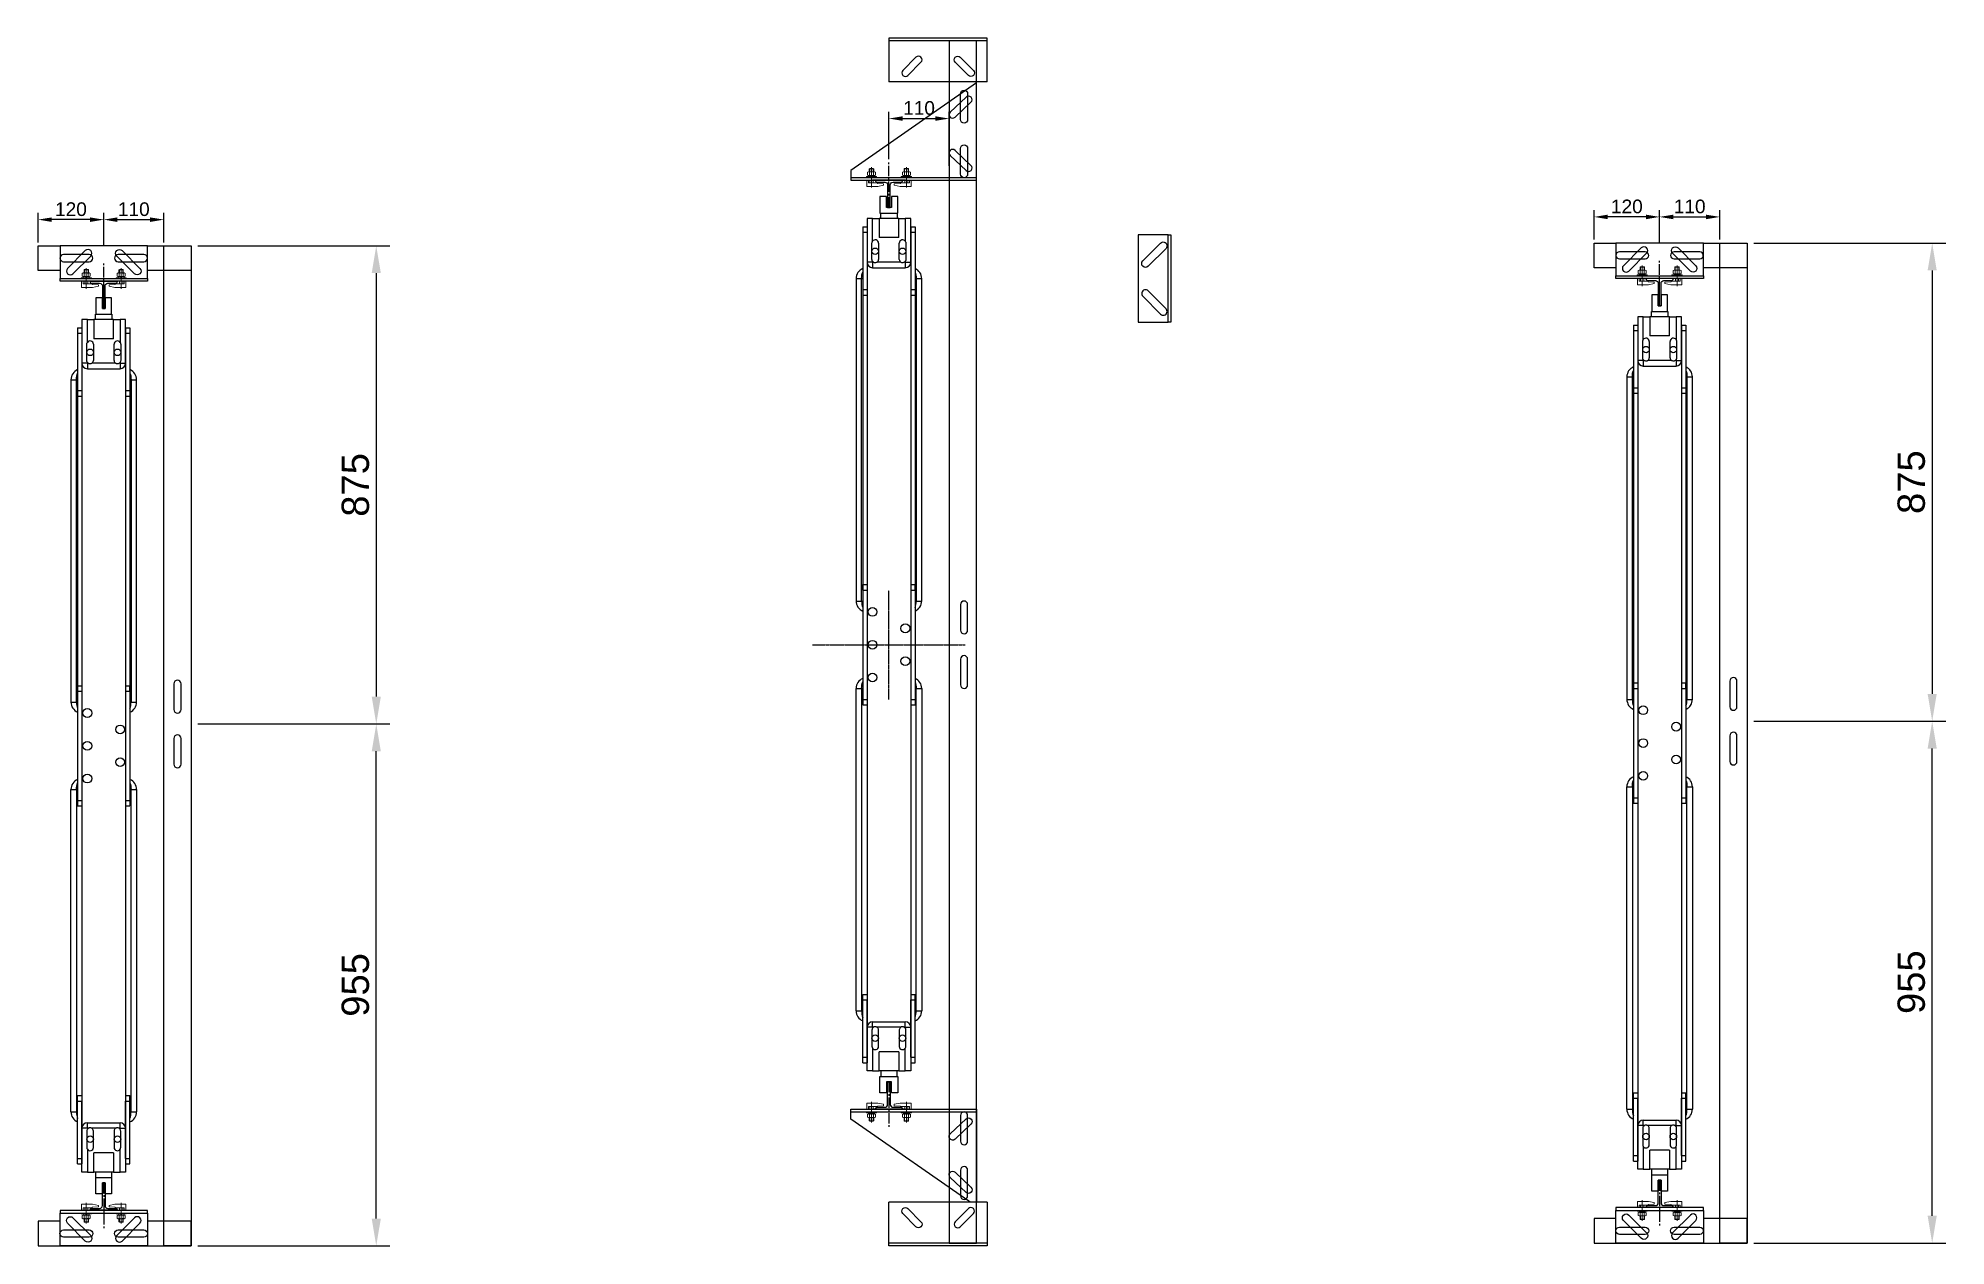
# Model space of a CAD drawing. Header units: millimetres. Extents: x 14 to 4896, y -9061 to 10878.
# Drawn here: x 1405 to 4896, y 0 to 2210 of the extents above; entities that cross this region are included whole.
import ezdxf

# ---------------------------------------------------------------- set-up
doc = ezdxf.new("R2010")
doc.units = ezdxf.units.MM
doc.set_wipeout_variables(frame=1)
doc.linetypes.add('CENTER2', pattern=[28.575, 19.05, -3.175, 3.175, -3.175])
doc.linetypes.add('CENTERX2', pattern=[4, 2.5, -0.5, 0.5, -0.5])
for name, color, linetype in [('DEMİR-ÇELİK', 3, 'Continuous'), ('EKSEN', 253, 'CENTERX2'), ('KONSOL-TIRNAK grubu', 242, 'Continuous'), ('RAY', 4, 'Continuous')]:
    doc.layers.add(name, color=color, linetype=linetype)
doc.styles.get("Standard").update_dxf_attribs({"font": 'arial.ttf'})
doc.dimstyles.new('DimStyleALPx0.5', dxfattribs={"dimscale": 10, "dimtxt": 2.5, "dimasz": 2.5, "dimexe": 1.25, "dimexo": 0.625, "dimtad": 1, "dimdsep": 46, "dimtxsty": 'Standard', "dimcen": 2.5, "dimclrd": 60, "dimclre": 60, "dimadec": 0, "dimazin": 0, "dimtfac": 1, "dimtofl": 0, "dimtmove": 0, "dimatfit": 3, "dimfxl": 1, "dimarcsym": 0})
doc.dimstyles.new('M', dxfattribs={"dimscale": 20, "dimtxt": 2.5, "dimasz": 2.5, "dimexe": 1.25, "dimexo": 0.625, "dimtad": 1, "dimdsep": 46, "dimtxsty": 'Standard', "dimcen": 2.5, "dimclrd": 60, "dimclre": 60, "dimadec": 0, "dimazin": 0, "dimtfac": 1, "dimtofl": 0, "dimtmove": 0, "dimatfit": 3, "dimfxl": 1, "dimarcsym": 0})

msp = doc.modelspace()

# ---------------------------------------------------------------- blocks, each defined once
blk = doc.blocks.new('*D23')
at = {"color": 60, "linetype": 'ByBlock', "lineweight": -2, "transparency": 16777216}
for p, q in [((1524.7, 1803.8), (1524.7, 1890.4)), ((1634.7, 1836.3), (1634.7, 1890.4)), ((1549.7, 1877.9), (1609.7, 1877.9))]:
    blk.add_line(p, q, dxfattribs=at)
at = {"color": 60, "transparency": 16777216}
for points in [[(1549.7, 1882), (1549.7, 1873.7), (1524.7, 1877.9)], [(1609.7, 1882), (1609.7, 1873.7), (1634.7, 1877.9)]]:
    blk.add_solid(points, dxfattribs=at)
at = {"layer": 'Defpoints', "color": 0, "transparency": 16777216}
for p in [(1634.7, 1877.9), (1634.7, 1830), (1524.7, 1797.5)]:
    blk.add_point(p, dxfattribs=at)
at = {"color": 0, "transparency": 16777216, "insert": (1579.7, 1896.9), "char_height": 25, "attachment_point": 5}
blk.add_mtext('110', dxfattribs=at)
blk = doc.blocks.new('*D24')
at = {"color": 60, "linetype": 'ByBlock', "lineweight": -2, "transparency": 16777216}
for p, q in [((1404.7, 1836.3), (1404.7, 1890.4)), ((1524.7, 1715.8), (1524.7, 1890.4)), ((1499.7, 1877.9), (1429.7, 1877.9))]:
    blk.add_line(p, q, dxfattribs=at)
at = {"color": 60, "transparency": 16777216}
for points in [[(1429.7, 1882), (1429.7, 1873.7), (1404.7, 1877.9)], [(1499.7, 1882), (1499.7, 1873.7), (1524.7, 1877.9)]]:
    blk.add_solid(points, dxfattribs=at)
at = {"layer": 'Defpoints', "color": 0, "transparency": 16777216}
for p in [(1404.7, 1877.9), (1404.7, 1830), (1524.7, 1709.5)]:
    blk.add_point(p, dxfattribs=at)
at = {"color": 0, "transparency": 16777216, "insert": (1464.7, 1896.9), "char_height": 25, "attachment_point": 5}
blk.add_mtext('120', dxfattribs=at)
blk = doc.blocks.new('50lik ray konsolu 60mm')
blk.add_wipeout([(33253.7, 9123.2), (33093.7, 9123.2), (33093.7, 9188.2), (33253.7, 9188.2)])
at = {"layer": 'KONSOL-TIRNAK grubu'}
for points in [[(33093.7, 9188.2), (33093.7, 9128.2), (33253.7, 9128.2), (33253.7, 9188.2)], [(33253.7, 9123.2), (33093.7, 9123.2), (33093.7, 9128.2), (33253.7, 9128.2)]]:
    blk.add_lwpolyline(points, close=True, dxfattribs=at)
for points in [[(33117.4, 9136.9), (33149.9, 9169.5, 1), (33140, 9179.4), (33107.5, 9146.8, 1)], [(33230, 9136.9), (33197.5, 9169.5, -1), (33207.4, 9179.4), (33239.9, 9146.8, -1)]]:
    blk.add_lwpolyline(points, format="xyb", close=True, dxfattribs=at)
blk = doc.blocks.new('50lik ray tırnak')
at = {"layer": 'EKSEN', "linetype": 'CENTER2'}
blk.add_line((33535.6, 9053.2), (33535.6, 9135.7), dxfattribs=at)
at = {"layer": 'KONSOL-TIRNAK grubu', "lineweight": 20}
for p, q in [((33496.4, 9112.6), (33496.4, 9117.8)), ((33498.2, 9118.5), (33503.7, 9118.5)), ((33500.3, 9124.8), (33499.7, 9124.1)), ((33499.7, 9124.1), (33499.7, 9118.5)), ((33499.7, 9124.1), (33503.7, 9124.1)), ((33500, 9112.6), (33500, 9117.8)), ((33503.7, 9124.8), (33500.3, 9124.8)), ((33500.3, 9124.8), (33500.3, 9118.5)), ((33503.7, 9089.6), (33503.7, 9127.2)), ((33503.7, 9124.8), (33507, 9124.8)), ((33507.7, 9124.1), (33503.7, 9124.1)), ((33509.2, 9118.5), (33503.7, 9118.5)), ((33507, 9124.8), (33507, 9118.5)), ((33507, 9124.8), (33507.7, 9124.1)), ((33507.3, 9112.6), (33507.3, 9117.8)), ((33507.7, 9124.1), (33507.7, 9118.5)), ((33511, 9112.6), (33511, 9117.8)), ((33560.2, 9112.6), (33560.2, 9117.8)), ((33562.1, 9118.5), (33567.5, 9118.5)), ((33564.2, 9124.8), (33563.5, 9124.1)), ((33563.5, 9124.1), (33567.5, 9124.1)), ((33563.5, 9124.1), (33563.5, 9118.5)), ((33563.9, 9112.6), (33563.9, 9117.8)), ((33564.2, 9124.8), (33564.2, 9118.5)), ((33567.5, 9124.8), (33564.2, 9124.8)), ((33567.5, 9089.6), (33567.5, 9127.2)), ((33567.5, 9124.8), (33570.9, 9124.8)), ((33571.5, 9124.1), (33567.5, 9124.1)), ((33573, 9118.5), (33567.5, 9118.5)), ((33570.9, 9124.8), (33571.5, 9124.1)), ((33570.9, 9124.8), (33570.9, 9118.5)), ((33571.2, 9112.6), (33571.2, 9117.8)), ((33571.5, 9124.1), (33571.5, 9118.5)), ((33574.9, 9112.6), (33574.9, 9117.8)), ((33494.4, 9109.8), (33494.4, 9108.2)), ((33494.4, 9109.8), (33503.7, 9109.8)), ((33495, 9091.8), (33495, 9103.2)), ((33515.1, 9091.8), (33495, 9091.8)), ((33498, 9098.5), (33498, 9103.2)), ((33514.5, 9098.5), (33498, 9098.5)), ((33498.2, 9111.8), (33498.2, 9109.8)), ((33498.2, 9111.8), (33503.7, 9111.8)), ((33500.8, 9098.5), (33500.8, 9103.2)), ((33502.4, 9109.8), (33504.6, 9111.8)), ((33502.9, 9109.8), (33505.1, 9111.8)), ((33509.2, 9111.8), (33503.7, 9111.8)), ((33513, 9109.8), (33503.7, 9109.8)), ((33506.4, 9098.5), (33506.4, 9103.2)), ((33509.2, 9111.8), (33509.2, 9109.8)), ((33513, 9109.8), (33513, 9108.2)), ((33514.5, 9098.5), (33514.5, 9097.4)), ((33525.8, 9096.8), (33514.5, 9097.4)), ((33525.8, 9094.1), (33515.1, 9091.8)), ((33525.8, 9096.8), (33525.8, 9094.1)), ((33545.4, 9096.8), (33556.7, 9097.4)), ((33545.4, 9096.8), (33545.4, 9094.1)), ((33545.4, 9094.1), (33556.1, 9091.8)), ((33556.1, 9091.8), (33576.2, 9091.8)), ((33556.7, 9098.5), (33573.3, 9098.5)), ((33556.7, 9098.5), (33556.7, 9097.4)), ((33558.2, 9109.8), (33567.5, 9109.8)), ((33558.2, 9109.8), (33558.2, 9108.2)), ((33562.1, 9111.8), (33562.1, 9109.8)), ((33562.1, 9111.8), (33567.5, 9111.8)), ((33564.8, 9098.5), (33564.8, 9103.2)), ((33568.4, 9109.8), (33566.1, 9111.8)), ((33568.9, 9109.8), (33566.6, 9111.8)), ((33573, 9111.8), (33567.5, 9111.8)), ((33576.9, 9109.8), (33567.5, 9109.8)), ((33570.4, 9098.5), (33570.4, 9103.2)), ((33573, 9111.8), (33573, 9109.8)), ((33573.3, 9098.5), (33573.3, 9103.2)), ((33576.2, 9091.8), (33576.2, 9103.2)), ((33576.9, 9109.8), (33576.9, 9108.2))]:
    blk.add_line(p, q, dxfattribs=at)
at = {"layer": 'KONSOL-TIRNAK grubu'}
blk.add_line((33565.7, 9103.2), (33505.5, 9103.2), dxfattribs=at)
at = {"layer": 'KONSOL-TIRNAK grubu', "lineweight": 20}
for centre, radius, start, end in [((33498.2, 9115.9), 2.62, 45.7033, 134.2967), ((33503.7, 9109.2), 9.36, 66.9925, 113.0075), ((33509.2, 9115.9), 2.62, 45.7033, 134.2967), ((33562.1, 9115.9), 2.62, 45.7033, 134.2967), ((33567.5, 9109.2), 9.36, 66.9925, 113.0075), ((33573, 9115.9), 2.62, 45.7033, 134.2967), ((33498.2, 9114.4), 2.62, 225.7033, 314.2967), ((33503.7, 9121.2), 9.36, 246.9925, 293.0075), ((33509.2, 9114.4), 2.62, 225.7033, 314.2967), ((33562.1, 9114.4), 2.62, 225.7033, 314.2967), ((33567.5, 9121.2), 9.36, 246.9925, 293.0075), ((33573, 9114.4), 2.62, 225.7033, 314.2967)]:
    blk.add_arc(centre, radius, start, end, dxfattribs=at)
blk = doc.blocks.new('U deliği')
at = {"layer": 'DEMİR-ÇELİK'}
for points in [[(32197.7, 8985, 1), (32210.7, 8985), (32210.7, 9032, 1), (32197.7, 9032)], [(32197.7, 8885, 1), (32210.7, 8885), (32210.7, 8932, 1), (32197.7, 8932)]]:
    blk.add_lwpolyline(points, format="xyb", close=True, dxfattribs=at)
blk = doc.blocks.new('*D22')
at = {"color": 60, "linetype": 'ByBlock', "lineweight": -2, "transparency": 16777216}
for p, q in [((1697.2, 1830), (2048.5, 1830)), ((2023.5, 1780), (2023.5, 1005)), ((1697.2, 955), (2048.5, 955))]:
    blk.add_line(p, q, dxfattribs=at)
at = {"color": 60, "transparency": 16777216}
for points in [[(2015.2, 1780), (2031.9, 1780), (2023.5, 1830)], [(2015.2, 1005), (2031.9, 1005), (2023.5, 955)]]:
    blk.add_solid(points, dxfattribs=at)
at = {"layer": 'Defpoints', "color": 0, "transparency": 16777216}
for p in [(1684.7, 1830), (1684.7, 955), (2023.5, 955)]:
    blk.add_point(p, dxfattribs=at)
at = {"color": 0, "transparency": 16777216, "insert": (1985.5, 1392.5), "char_height": 50, "attachment_point": 5, "rotation": 90}
blk.add_mtext('875', dxfattribs=at)
blk = doc.blocks.new('*D25')
at = {"color": 60, "linetype": 'ByBlock', "lineweight": -2, "transparency": 16777216}
for p, q in [((1697.2, 955), (2048.5, 955)), ((2023.5, 50), (2023.5, 905)), ((1697.2, 0), (2048.5, 0))]:
    blk.add_line(p, q, dxfattribs=at)
at = {"color": 60, "transparency": 16777216}
for points in [[(2015.2, 905), (2031.9, 905), (2023.5, 955)], [(2015.2, 50), (2031.9, 50), (2023.5, 0)]]:
    blk.add_solid(points, dxfattribs=at)
at = {"layer": 'Defpoints', "color": 0, "transparency": 16777216}
for p in [(1684.7, 955), (2023.5, 955), (1684.7, 0)]:
    blk.add_point(p, dxfattribs=at)
at = {"color": 0, "transparency": 16777216, "insert": (1985.5, 477.5), "char_height": 50, "attachment_point": 5, "rotation": 90}
blk.add_mtext('955', dxfattribs=at)
blk = doc.blocks.new('A$C0EF7659A')
at = {"color": 7, "linetype": 'Continuous', "lineweight": 25}
for centre in [(8, 68), (68, 68), (128, 68), (38, 8), (98, 8)]:
    blk.add_circle(centre, 8, dxfattribs=at)
blk = doc.blocks.new('Barit (dikey sıralı dik barit)')
at = {"color": 7, "linetype": 'Continuous', "lineweight": 25}
for p, q in [((27999.9, 9033.2), (27999.9, 9043.2)), ((28029.9, 9043.2), (28029.9, 9033.2)), ((27966.9, 9018.2), (27974.9, 9018.2)), ((27966.9, 9018.2), (27966.9, 9008.2)), ((27974.9, 9033.2), (27974.9, 8953.2)), ((27984.9, 9033.2), (27974.9, 9033.2)), ((27974.9, 9018.2), (27974.9, 7488.2)), ((27974.9, 9018.2), (27974.9, 9018.2)), ((27984.9, 8991.5), (27984.9, 9033.2)), ((27984.9, 9033.2), (27996.9, 9033.2)), ((27996.9, 9033.2), (27996.9, 8998.2)), ((28032.9, 9033.2), (27996.9, 9033.2)), ((28032.9, 8998.2), (28032.9, 9033.2)), ((28032.9, 9033.2), (28044.9, 9033.2)), ((28044.9, 9033.2), (28044.9, 8991.5)), ((28054.9, 9033.2), (28044.9, 9033.2)), ((28054.9, 8953.2), (28054.9, 9033.2)), ((28054.9, 9018.2), (28054.9, 7488.2)), ((28054.9, 9018.2), (28062.9, 9018.2)), ((28054.9, 9018.2), (28054.9, 9018.2)), ((28062.9, 9018.2), (28062.9, 9008.2)), ((27966.9, 9008.2), (27974.9, 9008.2)), ((27966.9, 9008.2), (27966.9, 8153.2)), ((27974.9, 9008.2), (27974.9, 8153.2)), ((27983.9, 8958.2), (27983.9, 8988.2)), ((27995.9, 8988.2), (27995.9, 8958.2)), ((28032.9, 8998.2), (27996.9, 8998.2)), ((28033.9, 8958.2), (28033.9, 8988.2)), ((28045.9, 8988.2), (28045.9, 8958.2)), ((28054.9, 9008.2), (28062.9, 9008.2)), ((28054.9, 9008.2), (28054.9, 8153.2)), ((28062.9, 9008.2), (28062.9, 8153.2)), ((27984.9, 8953.2), (27974.9, 8953.2)), ((27984.9, 8953.2), (27984.9, 8954.8)), ((27984.9, 8953.2), (27984.9, 8943.2)), ((27986.5, 8953.2), (27984.9, 8953.2)), ((27984.9, 8943.2), (28044.9, 8943.2)), ((28036.5, 8953.2), (27993.2, 8953.2)), ((28044.9, 8953.2), (28043.2, 8953.2)), ((28044.9, 8954.8), (28044.9, 8953.2)), ((28044.9, 8953.2), (28044.9, 8943.2)), ((28044.9, 8953.2), (28054.9, 8953.2)), ((27954.9, 8923.2), (27954.9, 8333.2)), ((27954.9, 8923.2), (27964.9, 8923.2)), ((27964.9, 8333.2), (27964.9, 8923.2)), ((28064.9, 8923.2), (28064.9, 8333.2)), ((28064.9, 8923.2), (28074.9, 8923.2)), ((28074.9, 8333.2), (28074.9, 8923.2)), ((27966.9, 8903.2), (27974.9, 8903.2)), ((27966.9, 8903.2), (27966.9, 8893.2)), ((27966.9, 8893.2), (27974.9, 8893.2)), ((28054.9, 8903.2), (28062.9, 8903.2)), ((28054.9, 8893.2), (28062.9, 8893.2)), ((28062.9, 8903.2), (28062.9, 8893.2)), ((27966.9, 8363.2), (27974.9, 8363.2)), ((27966.9, 8353.2), (27966.9, 8363.2)), ((27966.9, 8353.2), (27974.9, 8353.2)), ((28054.9, 8363.2), (28062.9, 8363.2)), ((28054.9, 8353.2), (28062.9, 8353.2)), ((28062.9, 8353.2), (28062.9, 8363.2)), ((27954.9, 8333.2), (27964.9, 8333.2)), ((28064.9, 8333.2), (28074.9, 8333.2)), ((27954.9, 7583.2), (27954.9, 8173.2)), ((27954.9, 8173.2), (27964.9, 8173.2)), ((27964.9, 8173.2), (27964.9, 7583.2)), ((28064.9, 7583.2), (28064.9, 8173.2)), ((28064.9, 8173.2), (28074.9, 8173.2)), ((28074.9, 8173.2), (28074.9, 7583.2)), ((27966.9, 8153.2), (27974.9, 8153.2)), ((27966.9, 8153.2), (27966.9, 8143.2)), ((27966.9, 8143.2), (27974.9, 8143.2)), ((28054.9, 8153.2), (28062.9, 8153.2)), ((28054.9, 8143.2), (28062.9, 8143.2)), ((28062.9, 8153.2), (28062.9, 8143.2)), ((27966.9, 7613.2), (27974.9, 7613.2)), ((27966.9, 7603.2), (27966.9, 7613.2)), ((28054.9, 7613.2), (28062.9, 7613.2)), ((28062.9, 7603.2), (28062.9, 7613.2)), ((27954.9, 7583.2), (27964.9, 7583.2)), ((27966.9, 7603.2), (27974.9, 7603.2)), ((27966.9, 7498.2), (27966.9, 7603.2)), ((27974.9, 7498.2), (27974.9, 7603.2)), ((28054.9, 7603.2), (28062.9, 7603.2)), ((28054.9, 7498.2), (28054.9, 7603.2)), ((28062.9, 7498.2), (28062.9, 7603.2)), ((28064.9, 7583.2), (28074.9, 7583.2)), ((27974.9, 7473.2), (27974.9, 7553.2)), ((27984.9, 7553.2), (27974.9, 7553.2)), ((27983.9, 7548.2), (27983.9, 7518.2)), ((27984.9, 7553.2), (27984.9, 7563.2)), ((27984.9, 7563.2), (28044.9, 7563.2)), ((27984.9, 7553.2), (27984.9, 7551.5)), ((27986.5, 7553.2), (27984.9, 7553.2)), ((28036.5, 7553.2), (27993.2, 7553.2)), ((27995.9, 7518.2), (27995.9, 7548.2)), ((28033.9, 7548.2), (28033.9, 7518.2)), ((28044.9, 7553.2), (28043.2, 7553.2)), ((28044.9, 7553.2), (28044.9, 7563.2)), ((28044.9, 7551.5), (28044.9, 7553.2)), ((28044.9, 7553.2), (28054.9, 7553.2)), ((28045.9, 7518.2), (28045.9, 7548.2)), ((28054.9, 7553.2), (28054.9, 7473.2)), ((27984.9, 7514.8), (27984.9, 7473.2)), ((27996.9, 7473.2), (27996.9, 7508.2)), ((28032.9, 7508.2), (27996.9, 7508.2)), ((28032.9, 7508.2), (28032.9, 7473.2)), ((28044.9, 7473.2), (28044.9, 7514.8)), ((27966.9, 7488.2), (27966.9, 7498.2)), ((27966.9, 7498.2), (27974.9, 7498.2)), ((27966.9, 7488.2), (27974.9, 7488.2)), ((27974.9, 7488.2), (27974.9, 7488.2)), ((27984.9, 7473.2), (27974.9, 7473.2)), ((27984.9, 7473.2), (27996.9, 7473.2)), ((28032.9, 7473.2), (27996.9, 7473.2)), ((27999.9, 7473.2), (27999.9, 7463.2)), ((28029.9, 7463.2), (28029.9, 7473.2)), ((28032.9, 7473.2), (28044.9, 7473.2)), ((28054.9, 7473.2), (28044.9, 7473.2)), ((28054.9, 7498.2), (28062.9, 7498.2)), ((28054.9, 7488.2), (28062.9, 7488.2)), ((28054.9, 7488.2), (28054.9, 7488.2)), ((28062.9, 7488.2), (28062.9, 7498.2))]:
    blk.add_line(p, q, dxfattribs=at)
at = {"color": 2, "linetype": 'Continuous', "lineweight": 25, "true_color": 0xf1eb1f}
for p, q in [((28000.4, 9073.2), (28000.4, 9043.2)), ((28012.4, 9073.2), (28000.4, 9073.2)), ((28000.4, 9043.2), (28029.4, 9043.2)), ((28012.4, 9053.2), (28012.4, 9073.2)), ((28017.4, 9053.2), (28012.4, 9053.2)), ((28029.4, 9073.2), (28017.4, 9073.2)), ((28017.4, 9073.2), (28017.4, 9053.2)), ((28029.4, 9043.2), (28029.4, 9073.2)), ((28000.4, 7463.2), (28029.4, 7463.2)), ((28000.4, 7433.2), (28000.4, 7463.2)), ((28017.4, 7453.2), (28012.4, 7453.2)), ((28012.4, 7453.2), (28012.4, 7433.2)), ((28017.4, 7433.2), (28017.4, 7453.2)), ((28029.4, 7463.2), (28029.4, 7433.2)), ((28012.4, 7433.2), (28000.4, 7433.2)), ((28029.4, 7433.2), (28017.4, 7433.2))]:
    blk.add_line(p, q, dxfattribs=at)
at = {"color": 8, "linetype": 'Continuous', "lineweight": 25}
for p, q in [((27964.9, 8923.2), (27966.9, 8923.2)), ((28062.9, 8923.2), (28064.9, 8923.2)), ((27964.9, 8333.2), (27966.9, 8333.2)), ((28062.9, 8333.2), (28064.9, 8333.2)), ((27964.9, 8173.2), (27966.9, 8173.2)), ((28062.9, 8173.2), (28064.9, 8173.2)), ((27964.9, 7583.2), (27966.9, 7583.2)), ((28062.9, 7583.2), (28064.9, 7583.2))]:
    blk.add_line(p, q, dxfattribs=at)
at = {"color": 7, "linetype": 'Continuous', "lineweight": 25}
for centre in [(27989.9, 8973.2), (28039.9, 8973.2), (27989.9, 7533.2), (28039.9, 7533.2)]:
    blk.add_circle(centre, 6, dxfattribs=at)
for centre, radius, start, end in [((27989.9, 8988.2), 6, 0, 146.4427), ((28039.9, 8988.2), 6, 33.5573, 180), ((27974.9, 8923.2), 20, 113.5782, 180), ((27984.9, 8953.2), 10, 180, 270), ((27989.9, 8958.2), 6, 213.5573, 236.4427), ((27989.9, 8958.2), 6, 303.5573, 0), ((28039.9, 8958.2), 6, 180, 236.4427), ((28039.9, 8958.2), 6, 303.5573, 326.4427), ((28044.9, 8953.2), 10, 270, 0), ((28054.9, 8923.2), 20, 0, 66.4218), ((27974.9, 8333.2), 20, 180, 246.4218), ((28054.9, 8333.2), 20, 293.5782, 0), ((27974.9, 8173.2), 20, 113.5782, 180), ((28054.9, 8173.2), 20, 0, 66.4218), ((27974.9, 7583.2), 20, 180, 246.4218), ((28054.9, 7583.2), 20, 293.5782, 0), ((27984.9, 7553.2), 10, 90, 180), ((27989.9, 7548.2), 6, 123.5573, 146.4427), ((27989.9, 7548.2), 6, 0, 56.4427), ((28039.9, 7548.2), 6, 123.5573, 180), ((28039.9, 7548.2), 6, 33.5573, 56.4427), ((28044.9, 7553.2), 10, 0, 90), ((27989.9, 7518.2), 6, 213.5573, 0), ((28039.9, 7518.2), 6, 180, 326.4427)]:
    blk.add_arc(centre, radius, start, end, dxfattribs=at)
at = {"color": 8, "linetype": 'Continuous', "lineweight": 25, "extrusion": (0, 0, -1)}
for centre, start_param, end_param in [((27974.9, 8923.2), 1.570796, 2.214297), ((28054.9, 8923.2), 4.068888, 4.712389), ((27974.9, 8173.2), 1.570796, 2.214297), ((28054.9, 8173.2), 4.068888, 4.712389)]:
    blk.add_ellipse(centre, major_axis=(0, -20), ratio=0.5, start_param=start_param, end_param=end_param, dxfattribs=at)
at = {"color": 8, "linetype": 'Continuous', "lineweight": 25}
for centre, start_param, end_param in [((27974.9, 8333.2), 1.570796, 2.214297), ((28054.9, 8333.2), 4.068888, 4.712389), ((27974.9, 7583.2), 1.570796, 2.214297), ((28054.9, 7583.2), 4.068888, 4.712389)]:
    blk.add_ellipse(centre, major_axis=(0, 20), ratio=0.5, start_param=start_param, end_param=end_param, dxfattribs=at)
at = {"color": 7, "linetype": 'Continuous', "lineweight": 25}
for points, knots in [([(27983.9, 8988.2), (27983.9, 8988.8), (27984, 8990), (27984.6, 8991), (27984.9, 8991.5)], [0, 0, 0, 0, 0.574869, 1, 1, 1, 1]), ([(28044.9, 8991.5), (28045.2, 8990.9), (28045.7, 8989.8), (28045.8, 8988.7), (28045.9, 8988.2)], [0, 0, 0, 0, 0.574891, 1, 1, 1, 1]), ([(27984.9, 8954.8), (27984.5, 8955.4), (27984, 8956.5), (27983.9, 8957.6), (27983.9, 8958.2)], [0, 0, 0, 0, 0.574889, 1, 1, 1, 1]), ([(27993.2, 8953.2), (27992.6, 8952.8), (27991.4, 8952.2), (27989.3, 8952.1), (27987.7, 8952.5), (27986.8, 8953), (27986.5, 8953.2)], [0, 0, 0, 0, 0.287552, 0.575089, 0.861887, 1, 1, 1, 1]), ([(28043.2, 8953.2), (28042.6, 8952.8), (28041.4, 8952.2), (28039.3, 8952.1), (28037.7, 8952.5), (28036.8, 8953), (28036.5, 8953.2)], [0, 0, 0, 0, 0.287552, 0.575089, 0.861887, 1, 1, 1, 1]), ([(28045.9, 8958.2), (28045.8, 8957.5), (28045.7, 8956.3), (28045.1, 8955.3), (28044.9, 8954.8)], [0, 0, 0, 0, 0.574867, 1, 1, 1, 1]), ([(27984.9, 7551.5), (27984.5, 7550.9), (27984, 7549.8), (27983.9, 7548.7), (27983.9, 7548.2)], [0, 0, 0, 0, 0.574889, 1, 1, 1, 1]), ([(27993.2, 7553.2), (27992.6, 7553.5), (27991.4, 7554.1), (27989.3, 7554.2), (27987.7, 7553.8), (27986.8, 7553.3), (27986.5, 7553.2)], [0, 0, 0, 0, 0.287552, 0.575089, 0.861887, 1, 1, 1, 1]), ([(28043.2, 7553.2), (28042.6, 7553.5), (28041.4, 7554.1), (28039.3, 7554.2), (28037.7, 7553.8), (28036.8, 7553.3), (28036.5, 7553.2)], [0, 0, 0, 0, 0.287552, 0.575089, 0.861887, 1, 1, 1, 1]), ([(28045.9, 7548.2), (28045.8, 7548.8), (28045.7, 7550), (28045.1, 7551), (28044.9, 7551.5)], [0, 0, 0, 0, 0.574867, 1, 1, 1, 1]), ([(27983.9, 7518.2), (27983.9, 7517.5), (27984, 7516.3), (27984.6, 7515.3), (27984.9, 7514.8)], [0, 0, 0, 0, 0.574869, 1, 1, 1, 1]), ([(28044.9, 7514.8), (28045.2, 7515.4), (28045.7, 7516.5), (28045.8, 7517.6), (28045.9, 7518.2)], [0, 0, 0, 0, 0.574891, 1, 1, 1, 1])]:
    blk.add_open_spline(points, degree=3, knots=knots, dxfattribs=at)
at = {"rotation": 90.00000000000001}
blk.add_blockref('A$C0EF7659A', (28052.9, 8185.2), dxfattribs=at)
blk = doc.blocks.new('*D11')
at = {"color": 60, "linetype": 'ByBlock', "lineweight": -2, "transparency": 16777216}
for p, q in [((37562.3, 7965.9), (37562.3, 8052.5)), ((37587.3, 8040), (37647.3, 8040)), ((37672.3, 7953.4), (37672.3, 8052.5))]:
    blk.add_line(p, q, dxfattribs=at)
at = {"color": 60, "transparency": 16777216}
for points in [[(37587.3, 8044.2), (37587.3, 8035.9), (37562.3, 8040)], [(37647.3, 8044.2), (37647.3, 8035.9), (37672.3, 8040)]]:
    blk.add_solid(points, dxfattribs=at)
at = {"layer": 'Defpoints', "color": 0, "transparency": 16777216}
for p in [(37672.3, 8040), (37562.3, 7959.7), (37672.3, 7947.2)]:
    blk.add_point(p, dxfattribs=at)
at = {"color": 0, "transparency": 16777216, "insert": (37617.3, 8059.3), "char_height": 25, "attachment_point": 5}
blk.add_mtext('110', dxfattribs=at)
blk = doc.blocks.new('A$C1bcdb7fb')
blk.add_wipeout([(0, 80), (180, 80), (180, 0), (0, 0)]).dxf.layer = 'KONSOL-TIRNAK grubu'
at = {"layer": 'KONSOL-TIRNAK grubu'}
for p, q in [((180, 80), (0, 80)), ((0, 80), (0, 0)), ((180, 75), (0, 75)), ((180, 0), (180, 80))]:
    blk.add_line(p, q, dxfattribs=at)
at = {"layer": 'KONSOL-TIRNAK grubu', "linetype": 'ByBlock'}
blk.add_line((180, 0), (0, 0), dxfattribs=at)
for points in [[(34.6, 11.9), (58.6, 35.9, 1), (49.4, 45.1), (25.4, 21.1, 1)], [(145.4, 11.9), (121.4, 35.9, -1), (130.6, 45.1), (154.6, 21.1, -1)]]:
    blk.add_lwpolyline(points, format="xyb", close=True, dxfattribs=at)
blk = doc.blocks.new('A$C720453b0')
at = {"color": 175, "linetype": 'Continuous', "lineweight": 25, "true_color": 0x4554a5}
for p, q in [((18, 230), (0, 230)), ((0, 230), (0, 0)), ((5, 230), (5, 0)), ((178, 0), (18, 230)), ((45.3, 48), (17.8, 19)), ((27.2, 10), (54.7, 39.1)), ((115.3, 39.1), (142.8, 10)), ((152.2, 19), (124.7, 48)), ((0, 0), (178, 0))]:
    blk.add_line(p, q, dxfattribs=at)
for centre, start, end in [((50, 43.5), 316.5675, 136.5675), ((120, 43.5), 43.4325, 223.4325), ((22.5, 14.5), 136.5675, 316.5675), ((147.5, 14.5), 223.4325, 43.4325)]:
    blk.add_arc(centre, 6.5, start, end, dxfattribs=at)
blk = doc.blocks.new('AA')
at = {"color": 2, "linetype": 'Continuous', "lineweight": 25, "true_color": 0xf1eb1f}
for p, q in [((36369.2, 7935), (36369.2, 7905)), ((36381.2, 7935), (36369.2, 7935)), ((36381.2, 7915), (36381.2, 7935)), ((36402.2, 7935), (36390.2, 7935)), ((36390.2, 7935), (36390.2, 7915)), ((36402.2, 7905), (36402.2, 7935)), ((36369.2, 7905), (36402.2, 7905)), ((36390.2, 7915), (36381.2, 7915)), ((36369.2, 6325), (36402.2, 6325)), ((36369.2, 6295), (36369.2, 6325)), ((36402.2, 6325), (36402.2, 6295)), ((36381.2, 6295), (36369.2, 6295)), ((36390.2, 6315), (36381.2, 6315)), ((36381.2, 6315), (36381.2, 6295)), ((36390.2, 6295), (36390.2, 6315)), ((36402.2, 6295), (36390.2, 6295))]:
    blk.add_line(p, q, dxfattribs=at)
at = {"color": 7, "linetype": 'Continuous', "lineweight": 25}
for p, q in [((36345.7, 7895), (36345.7, 7815)), ((36355.7, 7895), (36345.7, 7895)), ((36355.7, 7853.3), (36355.7, 7895)), ((36355.7, 7895), (36367.7, 7895)), ((36367.7, 7895), (36367.7, 7860)), ((36403.7, 7895), (36367.7, 7895)), ((36370.7, 7895), (36370.7, 7905)), ((36400.7, 7905), (36400.7, 7895)), ((36403.7, 7860), (36403.7, 7895)), ((36403.7, 7895), (36415.7, 7895)), ((36415.7, 7895), (36415.7, 7853.3)), ((36425.7, 7895), (36415.7, 7895)), ((36425.7, 7815), (36425.7, 7895)), ((36337.7, 7880), (36345.7, 7880)), ((36337.7, 7880), (36337.7, 7870)), ((36337.7, 7870), (36345.7, 7870)), ((36337.7, 7870), (36337.7, 7015)), ((36345.7, 7880), (36345.7, 6350)), ((36345.7, 7880), (36345.7, 7880)), ((36345.7, 7870), (36345.7, 7015)), ((36403.7, 7860), (36367.7, 7860)), ((36425.7, 7880), (36425.7, 6350)), ((36425.7, 7880), (36433.7, 7880)), ((36425.7, 7880), (36425.7, 7880)), ((36425.7, 7870), (36433.7, 7870)), ((36425.7, 7870), (36425.7, 7015)), ((36433.7, 7880), (36433.7, 7870)), ((36433.7, 7870), (36433.7, 7015)), ((36354.7, 7820), (36354.7, 7850)), ((36366.7, 7850), (36366.7, 7820)), ((36404.7, 7820), (36404.7, 7850)), ((36416.7, 7850), (36416.7, 7820)), ((36355.7, 7815), (36345.7, 7815)), ((36355.7, 7815), (36355.7, 7816.7)), ((36355.7, 7815), (36355.7, 7805)), ((36357.4, 7815), (36355.7, 7815)), ((36355.7, 7805), (36415.7, 7805)), ((36407.4, 7815), (36364, 7815)), ((36415.7, 7815), (36414, 7815)), ((36415.7, 7816.7), (36415.7, 7815)), ((36415.7, 7815), (36415.7, 7805)), ((36415.7, 7815), (36425.7, 7815)), ((36325.7, 7785), (36325.7, 7195)), ((36325.7, 7785), (36335.7, 7785)), ((36335.7, 7195), (36335.7, 7785)), ((36337.7, 7765), (36345.7, 7765)), ((36337.7, 7765), (36337.7, 7755)), ((36337.7, 7755), (36345.7, 7755)), ((36425.7, 7765), (36433.7, 7765)), ((36425.7, 7755), (36433.7, 7755)), ((36433.7, 7765), (36433.7, 7755)), ((36435.7, 7785), (36435.7, 7195)), ((36435.7, 7785), (36445.7, 7785)), ((36445.7, 7195), (36445.7, 7785)), ((36325.7, 7195), (36335.7, 7195)), ((36337.7, 7225), (36345.7, 7225)), ((36337.7, 7215), (36337.7, 7225)), ((36337.7, 7215), (36345.7, 7215)), ((36425.7, 7225), (36433.7, 7225)), ((36425.7, 7215), (36433.7, 7215)), ((36433.7, 7215), (36433.7, 7225)), ((36435.7, 7195), (36445.7, 7195)), ((36325.7, 6445), (36325.7, 7035)), ((36325.7, 7035), (36335.7, 7035)), ((36335.7, 7035), (36335.7, 6445)), ((36435.7, 6445), (36435.7, 7035)), ((36435.7, 7035), (36445.7, 7035)), ((36445.7, 7035), (36445.7, 6445)), ((36337.7, 7015), (36345.7, 7015)), ((36337.7, 7015), (36337.7, 7005)), ((36337.7, 7005), (36345.7, 7005)), ((36425.7, 7015), (36433.7, 7015)), ((36425.7, 7005), (36433.7, 7005)), ((36433.7, 7015), (36433.7, 7005)), ((36337.7, 6475), (36345.7, 6475)), ((36337.7, 6465), (36337.7, 6475)), ((36337.7, 6465), (36345.7, 6465)), ((36337.7, 6360), (36337.7, 6465)), ((36345.7, 6360), (36345.7, 6465)), ((36425.7, 6475), (36433.7, 6475)), ((36425.7, 6465), (36433.7, 6465)), ((36425.7, 6360), (36425.7, 6465)), ((36433.7, 6465), (36433.7, 6475)), ((36433.7, 6360), (36433.7, 6465)), ((36325.7, 6445), (36335.7, 6445)), ((36355.7, 6415), (36355.7, 6425)), ((36355.7, 6425), (36415.7, 6425)), ((36415.7, 6415), (36415.7, 6425)), ((36435.7, 6445), (36445.7, 6445)), ((36345.7, 6335), (36345.7, 6415)), ((36355.7, 6415), (36345.7, 6415)), ((36354.7, 6410), (36354.7, 6380)), ((36355.7, 6415), (36355.7, 6413.3)), ((36357.4, 6415), (36355.7, 6415)), ((36407.4, 6415), (36364, 6415)), ((36366.7, 6380), (36366.7, 6410)), ((36404.7, 6410), (36404.7, 6380)), ((36415.7, 6415), (36414, 6415)), ((36415.7, 6413.3), (36415.7, 6415)), ((36415.7, 6415), (36425.7, 6415)), ((36416.7, 6380), (36416.7, 6410)), ((36425.7, 6415), (36425.7, 6335)), ((36337.7, 6350), (36337.7, 6360)), ((36337.7, 6360), (36345.7, 6360)), ((36355.7, 6376.7), (36355.7, 6335)), ((36367.7, 6335), (36367.7, 6370)), ((36403.7, 6370), (36367.7, 6370)), ((36403.7, 6370), (36403.7, 6335)), ((36415.7, 6335), (36415.7, 6376.7)), ((36425.7, 6360), (36433.7, 6360)), ((36433.7, 6350), (36433.7, 6360)), ((36337.7, 6350), (36345.7, 6350)), ((36345.7, 6350), (36345.7, 6350)), ((36355.7, 6335), (36345.7, 6335)), ((36355.7, 6335), (36367.7, 6335)), ((36403.7, 6335), (36367.7, 6335)), ((36370.7, 6335), (36370.7, 6325)), ((36400.7, 6325), (36400.7, 6335)), ((36403.7, 6335), (36415.7, 6335)), ((36425.7, 6335), (36415.7, 6335)), ((36425.7, 6350), (36433.7, 6350)), ((36425.7, 6350), (36425.7, 6350))]:
    blk.add_line(p, q, dxfattribs=at)
at = {"color": 8, "linetype": 'Continuous', "lineweight": 25}
for p, q in [((36335.7, 7785), (36337.7, 7785)), ((36433.7, 7785), (36435.7, 7785)), ((36335.7, 7195), (36337.7, 7195)), ((36433.7, 7195), (36435.7, 7195)), ((36335.7, 7035), (36337.7, 7035)), ((36433.7, 7035), (36435.7, 7035)), ((36335.7, 6445), (36337.7, 6445)), ((36433.7, 6445), (36435.7, 6445))]:
    blk.add_line(p, q, dxfattribs=at)
at = {"color": 7, "linetype": 'Continuous', "lineweight": 25}
for centre in [(36360.7, 7835), (36410.7, 7835), (36360.7, 6395), (36410.7, 6395)]:
    blk.add_circle(centre, 6, dxfattribs=at)
for centre, radius, start, end in [((36360.7, 7850), 6, 0, 146.4427), ((36410.7, 7850), 6, 33.5573, 180), ((36345.7, 7785), 20, 113.5782, 180), ((36355.7, 7815), 10, 180, 270), ((36360.7, 7820), 6, 213.5573, 236.4427), ((36360.7, 7820), 6, 303.5573, 0), ((36410.7, 7820), 6, 180, 236.4427), ((36410.7, 7820), 6, 303.5573, 326.4427), ((36415.7, 7815), 10, 270, 0), ((36425.7, 7785), 20, 0, 66.4218), ((36345.7, 7195), 20, 180, 246.4218), ((36425.7, 7195), 20, 293.5782, 0), ((36345.7, 7035), 20, 113.5782, 180), ((36425.7, 7035), 20, 0, 66.4218), ((36345.7, 6445), 20, 180, 246.4218), ((36355.7, 6415), 10, 90, 180), ((36415.7, 6415), 10, 0, 90), ((36425.7, 6445), 20, 293.5782, 0), ((36360.7, 6410), 6, 123.5573, 146.4427), ((36360.7, 6410), 6, 0, 56.4427), ((36410.7, 6410), 6, 123.5573, 180), ((36410.7, 6410), 6, 33.5573, 56.4427), ((36360.7, 6380), 6, 213.5573, 0), ((36410.7, 6380), 6, 180, 326.4427)]:
    blk.add_arc(centre, radius, start, end, dxfattribs=at)
at = {"color": 8, "linetype": 'Continuous', "lineweight": 25, "extrusion": (0, 0, -1)}
for centre, start_param, end_param in [((36345.7, 7785), 1.570796, 2.214297), ((36425.7, 7785), 4.068888, 4.712389), ((36345.7, 7035), 1.570796, 2.214297), ((36425.7, 7035), 4.068888, 4.712389)]:
    blk.add_ellipse(centre, major_axis=(0, -20), ratio=0.5, start_param=start_param, end_param=end_param, dxfattribs=at)
at = {"color": 8, "linetype": 'Continuous', "lineweight": 25}
for centre, start_param, end_param in [((36345.7, 7195), 1.570796, 2.214297), ((36425.7, 7195), 4.068888, 4.712389), ((36345.7, 6445), 1.570796, 2.214297), ((36425.7, 6445), 4.068888, 4.712389)]:
    blk.add_ellipse(centre, major_axis=(0, 20), ratio=0.5, start_param=start_param, end_param=end_param, dxfattribs=at)
at = {"color": 7, "linetype": 'Continuous', "lineweight": 25}
for points, knots in [([(36354.7, 7850), (36354.8, 7850.7), (36354.9, 7851.9), (36355.5, 7852.9), (36355.7, 7853.3)], [0, 0, 0, 0, 0.574869, 1, 1, 1, 1]), ([(36415.7, 7853.3), (36416.1, 7852.7), (36416.6, 7851.7), (36416.7, 7850.5), (36416.7, 7850)], [0, 0, 0, 0, 0.574891, 1, 1, 1, 1]), ([(36355.7, 7816.7), (36355.4, 7817.3), (36354.8, 7818.3), (36354.8, 7819.5), (36354.7, 7820)], [0, 0, 0, 0, 0.574889, 1, 1, 1, 1]), ([(36364, 7815), (36363.4, 7814.7), (36362.2, 7814.1), (36360.2, 7813.9), (36358.5, 7814.3), (36357.7, 7814.8), (36357.4, 7815)], [0, 0, 0, 0, 0.287552, 0.575089, 0.861887, 1, 1, 1, 1]), ([(36414, 7815), (36413.4, 7814.7), (36412.2, 7814.1), (36410.2, 7813.9), (36408.5, 7814.3), (36407.7, 7814.8), (36407.4, 7815)], [0, 0, 0, 0, 0.287552, 0.575089, 0.861887, 1, 1, 1, 1]), ([(36416.7, 7820), (36416.7, 7819.3), (36416.6, 7818.2), (36416, 7817.1), (36415.7, 7816.7)], [0, 0, 0, 0, 0.574867, 1, 1, 1, 1]), ([(36355.7, 6413.3), (36355.4, 6412.7), (36354.8, 6411.7), (36354.8, 6410.5), (36354.7, 6410)], [0, 0, 0, 0, 0.574889, 1, 1, 1, 1]), ([(36364, 6415), (36363.4, 6415.3), (36362.2, 6416), (36360.2, 6416.1), (36358.5, 6415.7), (36357.7, 6415.2), (36357.4, 6415)], [0, 0, 0, 0, 0.287552, 0.575089, 0.861887, 1, 1, 1, 1]), ([(36414, 6415), (36413.4, 6415.3), (36412.2, 6416), (36410.2, 6416.1), (36408.5, 6415.7), (36407.7, 6415.2), (36407.4, 6415)], [0, 0, 0, 0, 0.287552, 0.575089, 0.861887, 1, 1, 1, 1]), ([(36416.7, 6410), (36416.7, 6410.7), (36416.6, 6411.9), (36416, 6412.9), (36415.7, 6413.3)], [0, 0, 0, 0, 0.574867, 1, 1, 1, 1]), ([(36354.7, 6380), (36354.8, 6379.3), (36354.9, 6378.2), (36355.5, 6377.1), (36355.7, 6376.7)], [0, 0, 0, 0, 0.574869, 1, 1, 1, 1]), ([(36415.7, 6376.7), (36416.1, 6377.3), (36416.6, 6378.3), (36416.7, 6379.5), (36416.7, 6380)], [0, 0, 0, 0, 0.574891, 1, 1, 1, 1])]:
    blk.add_open_spline(points, degree=3, knots=knots, dxfattribs=at)
at = {"rotation": 90.00000000000001}
blk.add_blockref('A$C0EF7659A', (36423.7, 7047), dxfattribs=at)
blk = doc.blocks.new('*D27')
at = {"color": 60, "linetype": 'ByBlock', "lineweight": -2, "transparency": 16777216}
for p, q in [((4372.4, 1808.8), (4372.4, 1895.4)), ((4482.4, 1841.3), (4482.4, 1895.4)), ((4397.4, 1882.9), (4457.4, 1882.9))]:
    blk.add_line(p, q, dxfattribs=at)
at = {"color": 60, "transparency": 16777216}
for points in [[(4397.4, 1887), (4397.4, 1878.7), (4372.4, 1882.9)], [(4457.4, 1887), (4457.4, 1878.7), (4482.4, 1882.9)]]:
    blk.add_solid(points, dxfattribs=at)
at = {"layer": 'Defpoints', "color": 0, "transparency": 16777216}
for p in [(4482.4, 1882.9), (4482.4, 1835), (4372.4, 1802.5)]:
    blk.add_point(p, dxfattribs=at)
at = {"color": 0, "transparency": 16777216, "insert": (4427.4, 1901.9), "char_height": 25, "attachment_point": 5}
blk.add_mtext('110', dxfattribs=at)
blk = doc.blocks.new('*D28')
at = {"color": 60, "linetype": 'ByBlock', "lineweight": -2, "transparency": 16777216}
for p, q in [((4252.4, 1841.3), (4252.4, 1895.4)), ((4372.4, 1720.8), (4372.4, 1895.4)), ((4347.4, 1882.9), (4277.4, 1882.9))]:
    blk.add_line(p, q, dxfattribs=at)
at = {"color": 60, "transparency": 16777216}
for points in [[(4277.4, 1887), (4277.4, 1878.7), (4252.4, 1882.9)], [(4347.4, 1887), (4347.4, 1878.7), (4372.4, 1882.9)]]:
    blk.add_solid(points, dxfattribs=at)
at = {"layer": 'Defpoints', "color": 0, "transparency": 16777216}
for p in [(4252.4, 1882.9), (4252.4, 1835), (4372.4, 1714.5)]:
    blk.add_point(p, dxfattribs=at)
at = {"color": 0, "transparency": 16777216, "insert": (4312.4, 1901.9), "char_height": 25, "attachment_point": 5}
blk.add_mtext('120', dxfattribs=at)
blk = doc.blocks.new('*D26')
at = {"color": 60, "linetype": 'ByBlock', "lineweight": -2, "transparency": 16777216}
for p, q in [((4544.9, 1835), (4896.3, 1835)), ((4871.3, 1785), (4871.3, 1010)), ((4544.9, 960), (4896.3, 960))]:
    blk.add_line(p, q, dxfattribs=at)
at = {"color": 60, "transparency": 16777216}
for points in [[(4862.9, 1785), (4879.6, 1785), (4871.3, 1835)], [(4862.9, 1010), (4879.6, 1010), (4871.3, 960)]]:
    blk.add_solid(points, dxfattribs=at)
at = {"layer": 'Defpoints', "color": 0, "transparency": 16777216}
for p in [(4532.4, 1835), (4532.4, 960), (4871.3, 960)]:
    blk.add_point(p, dxfattribs=at)
at = {"color": 0, "transparency": 16777216, "insert": (4833.2, 1397.5), "char_height": 50, "attachment_point": 5, "rotation": 90}
blk.add_mtext('875', dxfattribs=at)
blk = doc.blocks.new('*D29')
at = {"color": 60, "linetype": 'ByBlock', "lineweight": -2, "transparency": 16777216}
for p, q in [((4544.9, 960), (4896.3, 960)), ((4871.3, 55), (4871.3, 910)), ((4544.9, 5), (4896.3, 5))]:
    blk.add_line(p, q, dxfattribs=at)
at = {"color": 60, "transparency": 16777216}
for points in [[(4862.9, 910), (4879.6, 910), (4871.3, 960)], [(4862.9, 55), (4879.6, 55), (4871.3, 5)]]:
    blk.add_solid(points, dxfattribs=at)
at = {"layer": 'Defpoints', "color": 0, "transparency": 16777216}
for p in [(4532.4, 960), (4871.3, 960), (4532.4, 5)]:
    blk.add_point(p, dxfattribs=at)
at = {"color": 0, "transparency": 16777216, "insert": (4833.2, 482.5), "char_height": 50, "attachment_point": 5, "rotation": 90}
blk.add_mtext('955', dxfattribs=at)
blk = doc.blocks.new('2 sıralı dik barit kafes')
at = {"color": 114, "linetype": 'ByBlock', "true_color": 0x139b48}
for points in [[(37693.284, 7938.319), (37693.284, 7985.319, -1), (37706.284, 7985.319), (37706.284, 7938.319, -1)], [(37693.284, 7150.674), (37693.284, 7103.674, 1), (37706.284, 7103.674), (37706.284, 7150.674, 1)], [(37693.284, 7050.674), (37693.284, 7003.674, 1), (37706.284, 7003.674), (37706.284, 7050.674, 1)], [(37693.284, 6215.674), (37693.284, 6168.674, 1), (37706.284, 6168.674), (37706.284, 6215.674, 1)], [(37693.284, 6115.674), (37693.284, 6068.674, 1), (37706.284, 6068.674), (37706.284, 6115.674, 1)]]:
    blk.add_lwpolyline(points, format="xyb", close=True, dxfattribs=at)
at = {"layer": 'EKSEN', "linetype": 'CENTER2'}
for p, q in [((37562.249, 7877.174), (37562.249, 7959.674)), ((37562.249, 6277.174), (37562.249, 6194.674))]:
    blk.add_line(p, q, dxfattribs=at)
at = {"layer": 'EKSEN'}
for p, q in [((37562.249, 6977.174), (37562.249, 7177.174)), ((37422.249, 7077.174), (37702.249, 7077.174))]:
    blk.add_line(p, q, dxfattribs=at)
at = {"layer": 'KONSOL-TIRNAK grubu', "lineweight": 20}
for p, q in [((37521.002, 7933.841), (37521.002, 7932.174)), ((37521.002, 7933.841), (37530.315, 7933.841)), ((37521.633, 7915.834), (37521.633, 7927.174)), ((37523.002, 7936.585), (37523.002, 7941.806)), ((37524.601, 7922.479), (37524.601, 7927.174)), ((37524.83, 7942.55), (37530.315, 7942.55)), ((37524.83, 7935.841), (37524.83, 7933.841)), ((37524.83, 7935.841), (37530.315, 7935.841)), ((37526.982, 7948.791), (37526.315, 7948.125)), ((37526.315, 7948.125), (37526.315, 7942.55)), ((37526.315, 7948.125), (37530.315, 7948.125)), ((37526.659, 7936.585), (37526.659, 7941.806)), ((37530.315, 7948.791), (37526.982, 7948.791)), ((37526.982, 7948.791), (37526.982, 7942.55)), ((37527.482, 7922.479), (37527.482, 7927.174)), ((37529.005, 7933.841), (37531.276, 7935.841)), ((37529.51, 7933.841), (37531.78, 7935.841)), ((37530.315, 7913.618), (37530.315, 7951.222)), ((37530.315, 7948.791), (37533.648, 7948.791)), ((37534.315, 7948.125), (37530.315, 7948.125)), ((37535.8, 7942.55), (37530.315, 7942.55)), ((37535.8, 7935.841), (37530.315, 7935.841)), ((37539.628, 7933.841), (37530.315, 7933.841)), ((37533.082, 7922.479), (37533.082, 7927.174)), ((37533.648, 7948.791), (37533.648, 7942.55)), ((37533.648, 7948.791), (37534.315, 7948.125)), ((37533.972, 7936.585), (37533.972, 7941.806)), ((37534.315, 7948.125), (37534.315, 7942.55)), ((37535.8, 7935.841), (37535.8, 7933.841)), ((37537.628, 7936.585), (37537.628, 7941.806)), ((37539.628, 7933.841), (37539.628, 7932.174)), ((37584.869, 7933.841), (37594.182, 7933.841)), ((37584.869, 7933.841), (37584.869, 7932.174)), ((37586.869, 7936.585), (37586.869, 7941.806)), ((37588.697, 7942.55), (37594.182, 7942.55)), ((37588.697, 7935.841), (37588.697, 7933.841)), ((37588.697, 7935.841), (37594.182, 7935.841)), ((37590.849, 7948.791), (37590.182, 7948.125)), ((37590.182, 7948.125), (37594.182, 7948.125)), ((37590.182, 7948.125), (37590.182, 7942.55)), ((37590.526, 7936.585), (37590.526, 7941.806)), ((37590.849, 7948.791), (37590.849, 7942.55)), ((37594.182, 7948.791), (37590.849, 7948.791)), ((37591.415, 7922.479), (37591.415, 7927.174)), ((37594.988, 7933.841), (37592.717, 7935.841)), ((37595.492, 7933.841), (37593.221, 7935.841)), ((37594.182, 7913.618), (37594.182, 7951.222)), ((37594.182, 7948.791), (37597.516, 7948.791)), ((37598.182, 7948.125), (37594.182, 7948.125)), ((37599.667, 7942.55), (37594.182, 7942.55)), ((37599.667, 7935.841), (37594.182, 7935.841)), ((37603.495, 7933.841), (37594.182, 7933.841)), ((37597.015, 7922.479), (37597.015, 7927.174)), ((37597.516, 7948.791), (37598.182, 7948.125)), ((37597.516, 7948.791), (37597.516, 7942.55)), ((37597.839, 7936.585), (37597.839, 7941.806)), ((37598.182, 7948.125), (37598.182, 7942.55)), ((37599.667, 7935.841), (37599.667, 7933.841)), ((37599.896, 7922.479), (37599.896, 7927.174)), ((37601.495, 7936.585), (37601.495, 7941.806)), ((37602.865, 7915.834), (37602.865, 7927.174)), ((37603.495, 7933.841), (37603.495, 7932.174)), ((37541.745, 7915.834), (37521.633, 7915.834)), ((37541.177, 7922.479), (37524.601, 7922.479)), ((37541.177, 7922.479), (37541.177, 7921.424)), ((37552.429, 7920.837), (37541.177, 7921.424)), ((37552.429, 7918.16), (37541.745, 7915.834)), ((37552.429, 7920.837), (37552.429, 7918.16)), ((37572.069, 7920.837), (37583.32, 7921.424)), ((37572.069, 7920.837), (37572.069, 7918.16)), ((37572.069, 7918.16), (37582.753, 7915.834)), ((37582.753, 7915.834), (37602.865, 7915.834)), ((37583.32, 7922.479), (37599.896, 7922.479)), ((37583.32, 7922.479), (37583.32, 7921.424)), ((37521.002, 6220.508), (37521.002, 6222.174)), ((37521.002, 6220.508), (37530.315, 6220.508)), ((37521.633, 6238.515), (37521.633, 6227.174)), ((37541.745, 6238.515), (37521.633, 6238.515)), ((37523.002, 6217.764), (37523.002, 6212.543)), ((37524.601, 6231.87), (37524.601, 6227.174)), ((37541.177, 6231.87), (37524.601, 6231.87)), ((37524.83, 6218.508), (37524.83, 6220.508)), ((37524.83, 6218.508), (37530.315, 6218.508)), ((37526.659, 6217.764), (37526.659, 6212.543)), ((37527.482, 6231.87), (37527.482, 6227.174)), ((37529.005, 6220.508), (37531.276, 6218.508)), ((37529.51, 6220.508), (37531.78, 6218.508)), ((37530.315, 6240.731), (37530.315, 6203.127)), ((37539.628, 6220.508), (37530.315, 6220.508)), ((37535.8, 6218.508), (37530.315, 6218.508)), ((37533.082, 6231.87), (37533.082, 6227.174)), ((37533.972, 6217.764), (37533.972, 6212.543)), ((37535.8, 6218.508), (37535.8, 6220.508)), ((37537.628, 6217.764), (37537.628, 6212.543)), ((37539.628, 6220.508), (37539.628, 6222.174)), ((37552.429, 6233.512), (37541.177, 6232.925)), ((37541.177, 6231.87), (37541.177, 6232.925)), ((37552.429, 6236.189), (37541.745, 6238.515)), ((37552.429, 6233.512), (37552.429, 6236.189)), ((37572.069, 6236.189), (37582.753, 6238.515)), ((37572.069, 6233.512), (37572.069, 6236.189)), ((37572.069, 6233.512), (37583.32, 6232.925)), ((37582.753, 6238.515), (37602.865, 6238.515)), ((37583.32, 6231.87), (37583.32, 6232.925)), ((37583.32, 6231.87), (37599.896, 6231.87)), ((37584.869, 6220.508), (37584.869, 6222.174)), ((37584.869, 6220.508), (37594.182, 6220.508)), ((37586.869, 6217.764), (37586.869, 6212.543)), ((37588.697, 6218.508), (37588.697, 6220.508)), ((37588.697, 6218.508), (37594.182, 6218.508)), ((37590.526, 6217.764), (37590.526, 6212.543)), ((37591.415, 6231.87), (37591.415, 6227.174)), ((37594.988, 6220.508), (37592.717, 6218.508)), ((37595.492, 6220.508), (37593.221, 6218.508)), ((37594.182, 6240.731), (37594.182, 6203.127)), ((37603.495, 6220.508), (37594.182, 6220.508)), ((37599.667, 6218.508), (37594.182, 6218.508)), ((37597.015, 6231.87), (37597.015, 6227.174)), ((37597.839, 6217.764), (37597.839, 6212.543)), ((37599.667, 6218.508), (37599.667, 6220.508)), ((37599.896, 6231.87), (37599.896, 6227.174)), ((37601.495, 6217.764), (37601.495, 6212.543)), ((37602.865, 6238.515), (37602.865, 6227.174)), ((37603.495, 6220.508), (37603.495, 6222.174)), ((37524.83, 6211.799), (37530.315, 6211.799)), ((37526.315, 6206.224), (37526.315, 6211.799)), ((37526.982, 6205.558), (37526.315, 6206.224)), ((37526.315, 6206.224), (37530.315, 6206.224)), ((37526.982, 6205.558), (37526.982, 6211.799)), ((37530.315, 6205.558), (37526.982, 6205.558)), ((37535.8, 6211.799), (37530.315, 6211.799)), ((37534.315, 6206.224), (37530.315, 6206.224)), ((37530.315, 6205.558), (37533.648, 6205.558)), ((37533.648, 6205.558), (37533.648, 6211.799)), ((37533.648, 6205.558), (37534.315, 6206.224)), ((37534.315, 6206.224), (37534.315, 6211.799)), ((37588.697, 6211.799), (37594.182, 6211.799)), ((37590.182, 6206.224), (37590.182, 6211.799)), ((37590.182, 6206.224), (37594.182, 6206.224)), ((37590.849, 6205.558), (37590.182, 6206.224)), ((37590.849, 6205.558), (37590.849, 6211.799)), ((37594.182, 6205.558), (37590.849, 6205.558)), ((37599.667, 6211.799), (37594.182, 6211.799)), ((37598.182, 6206.224), (37594.182, 6206.224)), ((37594.182, 6205.558), (37597.516, 6205.558)), ((37597.516, 6205.558), (37597.516, 6211.799)), ((37597.516, 6205.558), (37598.182, 6206.224)), ((37598.182, 6206.224), (37598.182, 6211.799))]:
    blk.add_line(p, q, dxfattribs=at)
at = {"layer": 'KONSOL-TIRNAK grubu'}
for p, q in [((37592.318, 7927.174), (37532.179, 7927.174)), ((37592.318, 6227.174), (37532.179, 6227.174))]:
    blk.add_line(p, q, dxfattribs=at)
at = {"layer": 'KONSOL-TIRNAK grubu', "lineweight": 20}
for centre, radius, start, end in [((37524.83, 7939.932), 2.618, 45.703264, 134.296736), ((37524.83, 7938.459), 2.618, 225.703264, 314.296736), ((37530.315, 7933.194), 9.355, 66.992462, 113.007538), ((37530.315, 7945.196), 9.355, 246.992462, 293.007538), ((37535.8, 7939.932), 2.618, 45.703264, 134.296736), ((37535.8, 7938.459), 2.618, 225.703264, 314.296736), ((37588.697, 7939.932), 2.618, 45.703264, 134.296736), ((37588.697, 7938.459), 2.618, 225.703264, 314.296736), ((37594.182, 7933.194), 9.355, 66.992462, 113.007538), ((37594.182, 7945.196), 9.355, 246.992462, 293.007538), ((37599.667, 7939.932), 2.618, 45.703264, 134.296736), ((37599.667, 7938.459), 2.618, 225.703264, 314.296736), ((37524.83, 6215.89), 2.618, 45.703264, 134.296736), ((37530.315, 6209.152), 9.355, 66.992462, 113.007538), ((37535.8, 6215.89), 2.618, 45.703264, 134.296736), ((37588.697, 6215.89), 2.618, 45.703264, 134.296736), ((37594.182, 6209.152), 9.355, 66.992462, 113.007538), ((37599.667, 6215.89), 2.618, 45.703264, 134.296736), ((37524.83, 6214.417), 2.618, 225.703264, 314.296736), ((37530.315, 6221.155), 9.355, 246.992462, 293.007538), ((37535.8, 6214.417), 2.618, 225.703264, 314.296736), ((37588.697, 6214.417), 2.618, 225.703264, 314.296736), ((37594.182, 6221.155), 9.355, 246.992462, 293.007538), ((37599.667, 6214.417), 2.618, 225.703264, 314.296736)]:
    blk.add_arc(centre, radius, start, end, dxfattribs=at)
at = {"layer": 'RAY'}
for points in [[(37554.749, 7923.603, -0.41421356), (37559.749, 7918.603), (37559.749, 7877.174), (37564.749, 7877.174), (37564.749, 7918.603, -0.41421356), (37569.749, 7923.603), (37583.677, 7923.603, 0.41421356), (37587.249, 7927.174), (37537.249, 7927.174, 0.41421356), (37540.82, 7923.603)], [(37554.749, 6230.746, 0.41421356), (37559.749, 6235.746), (37559.749, 6277.174), (37564.749, 6277.174), (37564.749, 6235.746, 0.41421356), (37569.749, 6230.746), (37583.677, 6230.746, -0.41421356), (37587.249, 6227.174), (37537.249, 6227.174, -0.41421356), (37540.82, 6230.746)]]:
    blk.add_lwpolyline(points, format="xyb", close=True, dxfattribs=at)
at = {"linetype": 'ByBlock'}
blk.add_blockref('A$C1bcdb7fb', (37562.284, 8107.174), dxfattribs=at)
blk.add_blockref('AA', (1176.523, -37.836))
at = {"linetype": 'ByBlock', "xscale": -1, "rotation": 90}
blk.add_blockref('A$C720453b0', (37722.284, 6227.174), dxfattribs=at)
dim = blk.add_linear_dim(base=(37672.284, 8040.026), p1=(37562.284, 7959.674), p2=(37672.284, 7947.174), dimstyle='DimStyleALPx0.5')
dim.commit()
dim.dimension.update_dxf_attribs({"geometry": '*D11', "text_midpoint": (37617.284, 8059.296)})
at = {"color": 114, "linetype": 'ByBlock', "true_color": 0x139b48}
blk.add_lwpolyline([(37693.284, 8038.319), (37693.284, 8085.319, -1), (37706.284, 8085.319), (37706.284, 8038.319, -1)], format="xyb", close=True, dxfattribs=at)
at = {"linetype": 'ByBlock', "rotation": 90.00000000000001}
blk.add_blockref('A$C720453b0', (37722.284, 7927.174), dxfattribs=at)
at = {"linetype": 'ByBlock', "xscale": -1, "rotation": 180}
blk.add_blockref('A$C1bcdb7fb', (37562.284, 6057.174), dxfattribs=at)
at = {"layer": 'DEMİR-ÇELİK'}
blk.add_lwpolyline([(37672.284, 5982.174), (37722.284, 5982.174), (37722.284, 8182.174), (37672.284, 8182.174)], close=True, dxfattribs=at)

# ---------------------------------------------------------------- dimensions: what is measured, and where the dimension line sits
for base, p1, p2, picture, middle in [((1404.691, 1877.851), (1524.691, 1709.502), (1404.691, 1830), '*D24', (1464.691, 1896.865)), ((1634.691, 1877.851), (1524.691, 1797.5), (1634.691, 1830), '*D23', (1579.691, 1896.865)), ((4252.414, 1882.851), (4372.414, 1714.502), (4252.414, 1835), '*D28', (4312.414, 1901.865)), ((4482.414, 1882.851), (4372.414, 1802.5), (4482.414, 1835), '*D27', (4427.414, 1901.865))]:
    dim = msp.add_linear_dim(base=base, p1=p1, p2=p2, dimstyle='DimStyleALPx0.5')
    dim.commit()
    dim.dimension.update_dxf_attribs({"geometry": picture, "text_midpoint": middle})
for base, p1, p2, picture, middle in [((2023.531, 955), (1684.691, 1830), (1684.691, 955), '*D22', (1985.502, 1392.5)), ((4871.254, 960), (4532.414, 1835), (4532.414, 960), '*D26', (4833.225, 1397.5)), ((2023.531, 955), (1684.691, 0), (1684.691, 955), '*D25', (1985.502, 477.5)), ((4871.254, 960), (4532.414, 5), (4532.414, 960), '*D29', (4833.225, 482.5))]:
    dim = msp.add_linear_dim(base=base, p1=p1, p2=p2, angle=90, dimstyle='M')
    dim.commit()
    dim.dimension.update_dxf_attribs({"geometry": picture, "text_midpoint": middle})

# ---------------------------------------------------------------- linework, layer by layer
at = {"layer": 'DEMİR-ÇELİK'}
for points in [[(1684.691, 1785), (1404.691, 1785), (1404.691, 1830), (1684.691, 1830)], [(1684.691, 0), (1634.691, 0), (1634.691, 1830), (1684.691, 1830)], [(4532.414, 1790), (4252.414, 1790), (4252.414, 1835), (4532.414, 1835)], [(4532.414, 5), (4482.414, 5), (4482.414, 1835), (4532.414, 1835)], [(1684.691, 45), (1404.691, 45), (1404.691, 0), (1684.691, 0)], [(4532.414, 50), (4252.414, 50), (4252.414, 5), (4532.414, 5)]]:
    msp.add_lwpolyline(points, close=True, dxfattribs=at)

# ---------------------------------------------------------------- block references
for name, p in [('2 sıralı dik barit kafes', (-34600.393, -5977.174)), ('Barit (dikey sıralı dik barit)', (-26490.162, -7338.15)), ('Barit (dikey sıralı dik barit)', (-23642.439, -7333.15))]:
    msp.add_blockref(name, p)
at = {"rotation": 180}
for p in [(33863.908, 9913.457), (36711.631, 9918.457)]:
    msp.add_blockref('U deliği', p, dxfattribs=at)

msp.set_redraw_order([(e.dxf.handle, doc.entitydb.next_handle()) for e in msp.query("TEXT MTEXT ATTDEF DIMENSION ARC_DIMENSION")])  # texts and dimensions are drawn at this point

# ---------------------------------------------------------------- wipeouts: each hides what was drawn before it
msp.add_wipeout([(3477.723, 1850), (3477.723, 1690), (3417.723, 1690), (3417.723, 1850)])

# ---------------------------------------------------------------- next in the draw order: linework, layer by layer
at = {"layer": 'KONSOL-TIRNAK grubu'}
for points in [[(3417.723, 1690), (3472.723, 1690), (3472.723, 1850), (3417.723, 1850)], [(3477.723, 1850), (3477.723, 1690), (3472.723, 1690), (3472.723, 1850)]]:
    msp.add_lwpolyline(points, close=True, dxfattribs=at)
for points in [[(3468.937, 1825.05), (3436.41, 1792.523, -1), (3426.51, 1802.423), (3459.037, 1834.95, -1)], [(3468.937, 1714.95), (3436.41, 1747.477, 1), (3426.51, 1737.577), (3459.037, 1705.05, 1)]]:
    msp.add_lwpolyline(points, format="xyb", close=True, dxfattribs=at)

# ---------------------------------------------------------------- next in the draw order: block references
for p in [(-31648.976, -7358.15), (-28801.252, -7353.15)]:
    msp.add_blockref('50lik ray konsolu 60mm', p)
at = {"xscale": -1, "rotation": 180}
for p in [(-28801.252, 9193.15), (-31648.976, 9188.15)]:
    msp.add_blockref('50lik ray konsolu 60mm', p, dxfattribs=at)

# ---------------------------------------------------------------- next in the draw order: linework, layer by layer
at = {"layer": 'RAY'}
for points in [[(1517.191, 1761.429, -0.41421356), (1522.191, 1756.429), (1522.191, 1715), (1527.191, 1715), (1527.191, 1756.429, -0.41421356), (1532.191, 1761.429), (1546.119, 1761.429, 0.41421356), (1549.691, 1765), (1499.691, 1765, 0.41421356), (1503.262, 1761.429)], [(4364.914, 1766.429, -0.41421356), (4369.914, 1761.429), (4369.914, 1720), (4374.914, 1720), (4374.914, 1761.429, -0.41421356), (4379.914, 1766.429), (4393.842, 1766.429, 0.41421356), (4397.414, 1770), (4347.414, 1770, 0.41421356), (4350.985, 1766.429)], [(1517.191, 68.571, 0.41421356), (1522.191, 73.571), (1522.191, 115), (1527.191, 115), (1527.191, 73.571, 0.41421356), (1532.191, 68.571), (1546.119, 68.571, -0.41421356), (1549.691, 65), (1499.691, 65, -0.41421356), (1503.262, 68.571)], [(4364.914, 73.571, 0.41421356), (4369.914, 78.571), (4369.914, 120), (4374.914, 120), (4374.914, 78.571, 0.41421356), (4379.914, 73.571), (4393.842, 73.571, -0.41421356), (4397.414, 70), (4347.414, 70, -0.41421356), (4350.985, 73.571)]]:
    msp.add_lwpolyline(points, format="xyb", close=True, dxfattribs=at)

# ---------------------------------------------------------------- next in the draw order: block references
at = {"rotation": 90}
for p in [(13330.87, -30391.717), (10483.147, -30396.717)]:
    msp.add_blockref('U deliği', p, dxfattribs=at)
for p in [(-32010.923, -7338.15), (-29163.2, -7333.15)]:
    msp.add_blockref('50lik ray tırnak', p)
at = {"xscale": -1}
for name, p, rotation in [('50lik ray tırnak', (-32010.923, 9168.15), 180), ('50lik ray tırnak', (-29163.2, 9173.15), 180), ('U deliği', (10483.147, 32226.717), 90), ('U deliği', (13330.87, 32231.717), 90)]:
    msp.add_blockref(name, p, dxfattribs=dict(at, rotation=rotation))

doc.saveas('drawing.dxf')
